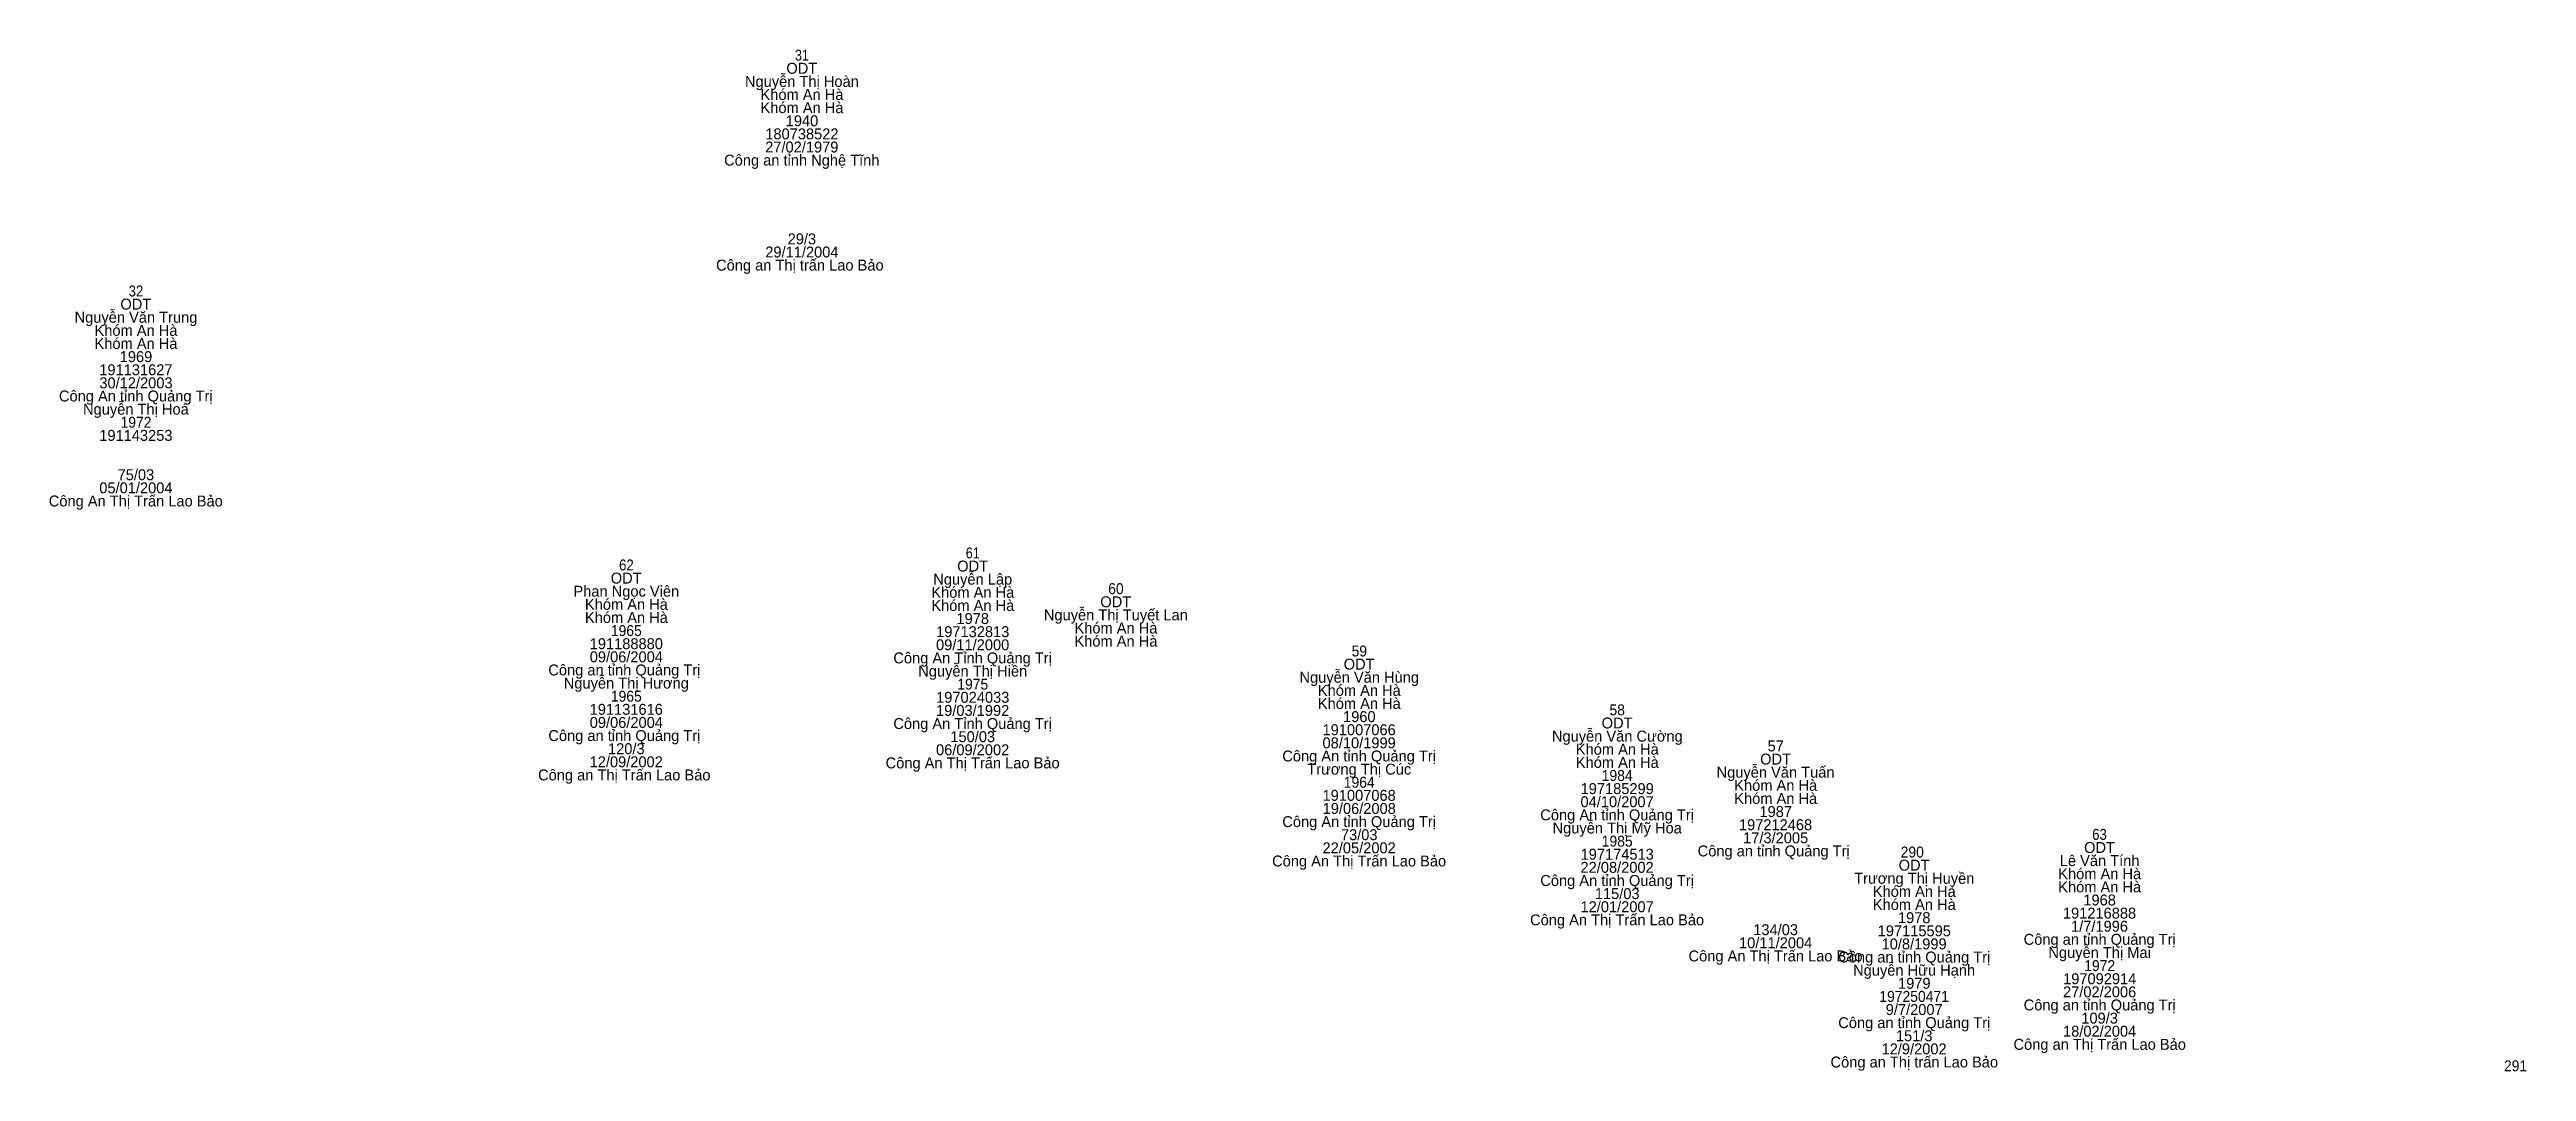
# Model space of a CAD drawing. Header units: metres. Extents: x 536461 to 537503, y 1836996 to 1837501.
# Drawn here: x 537012.6 to 537148.5, y 1837366.8 to 1837422.9 of the extents above; entities that cross this region are included whole.
import ezdxf
from ezdxf.enums import TextEntityAlignment as Align

# ---------------------------------------------------------------- set-up
doc = ezdxf.new("R2010")
doc.units = ezdxf.units.M
doc.header["$LTSCALE"] = 0.24
doc.layers.add('1', color=7, linetype='Continuous')

msp = doc.modelspace()

# ---------------------------------------------------------------- texts
at = {"layer": '1'}
for s, width, p in [('31', 0.85, (537053.91, 1837422.29)), ('32', 0.9, (537017.385, 1837409.35)), ('1972', 0.95, (537017.385, 1837402.15)), ('61', 0.85, (537063.28, 1837394.98)), ('62', 0.9, (537044.285, 1837394.32)), ('60', 0.95, (537071.135, 1837393.02)), ('1965', 0.95, (537044.28, 1837390.72)), ('59', 0.95, (537084.485, 1837389.6)), ('1965', 0.95, (537044.28, 1837387.12)), ('1975', 0.95, (537063.28, 1837387.78)), ('58', 0.95, (537098.63, 1837386.37)), ('1984', 0.95, (537098.63, 1837382.77)), ('1964', 0.95, (537084.48, 1837382.4)), ('1985', 0.95, (537098.63, 1837379.17)), ('63', 0.9, (537125.085, 1837379.54)), ('290 ', 0.95, (537114.92, 1837378.57)), ('1972', 0.95, (537125.095, 1837372.34)), ('197250471', 0.95, (537114.915, 1837370.65)), ('291 ', 0.95, (537148.01, 1837366.84))]:
    msp.add_text(s, height=0.6, dxfattribs=dict(at, width=width)).set_placement(p, align=Align.CENTER)
for s, p in [('Nguyễn Thị Hoàn', (537053.91, 1837420.85)), ('ODT', (537053.905, 1837421.57)), ('Khóm An Hà', (537053.915, 1837420.13)), ('Khóm An Hà', (537053.915, 1837419.41)), ('1940', (537053.915, 1837418.69)), ('27/02/1979', (537053.905, 1837417.25)), ('180738522', (537053.91, 1837417.97)), ('Công an tỉnh Nghệ Tĩnh', (537053.905, 1837416.53)), ('29/11/2004', (537053.91, 1837411.49)), ('29/3', (537053.91, 1837412.21)), ('Công an Thị trấn Lao Bảo ', (537053.91, 1837410.77)), ('ODT', (537017.375, 1837408.63)), ('Nguyễn Văn Trung', (537017.385, 1837407.91)), ('Khóm An Hà', (537017.385, 1837407.19)), ('Khóm An Hà', (537017.385, 1837406.47)), ('191131627', (537017.38, 1837405.03)), ('1969', (537017.385, 1837405.75)), ('Công An tỉnh Quảng Trị', (537017.375, 1837403.59)), ('30/12/2003', (537017.385, 1837404.31)), ('Nguyễn Thị Hoá', (537017.38, 1837402.87)), ('191143253', (537017.38, 1837401.43)), ('75/03', (537017.38, 1837399.27)), ('Công An Thị Trấn Lao Bảo', (537017.375, 1837397.83)), ('05/01/2004', (537017.38, 1837398.55)), ('Nguyễn Lập', (537063.28, 1837393.54)), ('ODT', (537063.275, 1837394.26)), ('Phan Ngọc Viên', (537044.28, 1837392.88)), ('ODT', (537044.275, 1837393.6)), ('Khóm An Hà', (537063.285, 1837392.82)), ('ODT', (537071.125, 1837392.3)), ('Khóm An Hà', (537044.285, 1837392.16)), ('Khóm An Hà', (537044.285, 1837391.44)), ('Khóm An Hà', (537063.285, 1837392.1)), ('1978', (537063.28, 1837391.38)), ('Nguyễn Thị Tuyết Lan', (537071.13, 1837391.58)), ('191188880', (537044.28, 1837390)), ('09/11/2000', (537063.275, 1837389.94)), ('197132813', (537063.28, 1837390.66)), ('Khóm An Hà', (537071.135, 1837390.86)), ('Khóm An Hà', (537071.135, 1837390.14)), ('Công an tỉnh Quảng Trị ', (537044.285, 1837388.56)), ('09/06/2004', (537044.28, 1837389.28)), ('Công An Tỉnh Quảng Trị', (537063.275, 1837389.22)), ('Nguyễn Thị Hiền', (537063.28, 1837388.5)), ('Nguyễn Văn Hùng', (537084.48, 1837388.16)), ('ODT', (537084.475, 1837388.88)), ('Nguyễn Thị Hương', (537044.28, 1837387.84)), ('197024033', (537063.28, 1837387.06)), ('Khóm An Hà', (537084.485, 1837387.44)), ('09/06/2004', (537044.28, 1837385.68)), ('191131616', (537044.275, 1837386.4)), ('Công An Tỉnh Quảng Trị', (537063.275, 1837385.62)), ('19/03/1992', (537063.275, 1837386.34)), ('Khóm An Hà', (537084.485, 1837386.72)), ('1960', (537084.485, 1837386)), ('ODT', (537098.625, 1837385.65)), ('Công an tỉnh Quảng Trị ', (537044.285, 1837384.96)), ('120/3', (537044.28, 1837384.24)), ('06/09/2002', (537063.275, 1837384.18)), ('150/03', (537063.28, 1837384.9)), ('08/10/1999', (537084.475, 1837384.56)), ('191007066', (537084.475, 1837385.28)), ('Nguyễn Văn Cường', (537098.635, 1837384.93)), ('Khóm An Hà', (537098.635, 1837384.21)), ('57', (537107.325, 1837384.39)), ('Công an Thị Trấn Lao Bảo ', (537044.28, 1837382.8)), ('12/09/2002', (537044.275, 1837383.52)), ('Công An Thị Trấn Lao Bảo', (537063.275, 1837383.46)), ('Công An tỉnh Quảng Trị', (537084.475, 1837383.84)), ('Trương Thị Cúc', (537084.48, 1837383.12)), ('Khóm An Hà', (537098.635, 1837383.49)), ('Nguyễn Văn Tuấn', (537107.315, 1837382.95)), ('ODT', (537107.315, 1837383.67)), ('191007068', (537084.475, 1837381.68)), ('197185299', (537098.63, 1837382.05)), ('Khóm An Hà', (537107.325, 1837382.23)), ('Khóm An Hà', (537107.325, 1837381.51)), ('Công An tỉnh Quảng Trị', (537084.475, 1837380.24)), ('19/06/2008', (537084.48, 1837380.96)), ('Công An tỉnh Quảng Trị', (537098.625, 1837380.61)), ('Nguyễn Thị Mỹ Hoa', (537098.63, 1837379.89)), ('04/10/2007', (537098.625, 1837381.33)), ('197212468', (537107.315, 1837380.07)), ('1987', (537107.325, 1837380.79)), ('22/05/2002', (537084.475, 1837378.8)), ('73/03', (537084.48, 1837379.52)), ('Công an tỉnh Quảng Trị ', (537107.325, 1837378.63)), ('17/3/2005', (537107.32, 1837379.35)), ('ODT', (537125.085, 1837378.82)), ('Công An Thị Trấn Lao Bảo', (537084.475, 1837378.08)), ('22/08/2002', (537098.625, 1837377.73)), ('197174513', (537098.63, 1837378.45)), ('ODT', (537114.915, 1837377.85)), ('Khóm An Hà', (537125.095, 1837377.38)), ('Lê Văn Tính', (537125.09, 1837378.1)), ('Công An tỉnh Quảng Trị', (537098.625, 1837377.01)), ('115/03', (537098.63, 1837376.29)), ('Trương Thị Huyền', (537114.925, 1837377.13)), ('Khóm An Hà', (537114.925, 1837376.41)), ('Khóm An Hà', (537125.095, 1837376.66)), ('Công An Thị Trấn Lao Bảo', (537098.625, 1837374.85)), ('12/01/2007', (537098.625, 1837375.57)), ('Khóm An Hà', (537114.925, 1837375.69)), ('1978', (537114.92, 1837374.97)), ('191216888', (537125.085, 1837375.22)), ('1968', (537125.09, 1837375.94)), ('10/11/2004', (537107.32, 1837373.59)), ('134/03', (537107.32, 1837374.31)), ('197115595', (537114.925, 1837374.25)), ('10/8/1999', (537114.915, 1837373.53)), ('Công an tỉnh Quảng Trị', (537125.095, 1837373.78)), ('1/7/1996', (537125.085, 1837374.5)), ('Công An Thị Trấn Lao Bảo', (537107.315, 1837372.87)), ('Công an tỉnh Quảng Trị', (537114.925, 1837372.81)), ('Nguyễn Hữu Hạnh', (537114.915, 1837372.09)), ('Nguyễn Thị Mai', (537125.09, 1837373.06)), ('1979', (537114.925, 1837371.37)), ('27/02/2006', (537125.09, 1837370.9)), ('197092914', (537125.095, 1837371.62)), ('Công an tỉnh Quảng Trị', (537114.925, 1837369.21)), ('9/7/2007', (537114.92, 1837369.93)), ('Công an tỉnh Quảng Trị', (537125.095, 1837370.18)), ('109/3', (537125.09, 1837369.46)), ('151/3', (537114.92, 1837368.49)), ('Công an Thị Trấn Lao Bảo', (537125.095, 1837368.02)), ('18/02/2004', (537125.09, 1837368.74)), ('Công an Thị trấn Lao Bảo', (537114.925, 1837367.05)), ('12/9/2002', (537114.915, 1837367.77))]:
    msp.add_text(s, height=0.6, dxfattribs=at).set_placement(p, align=Align.CENTER)

doc.saveas('drawing.dxf')
